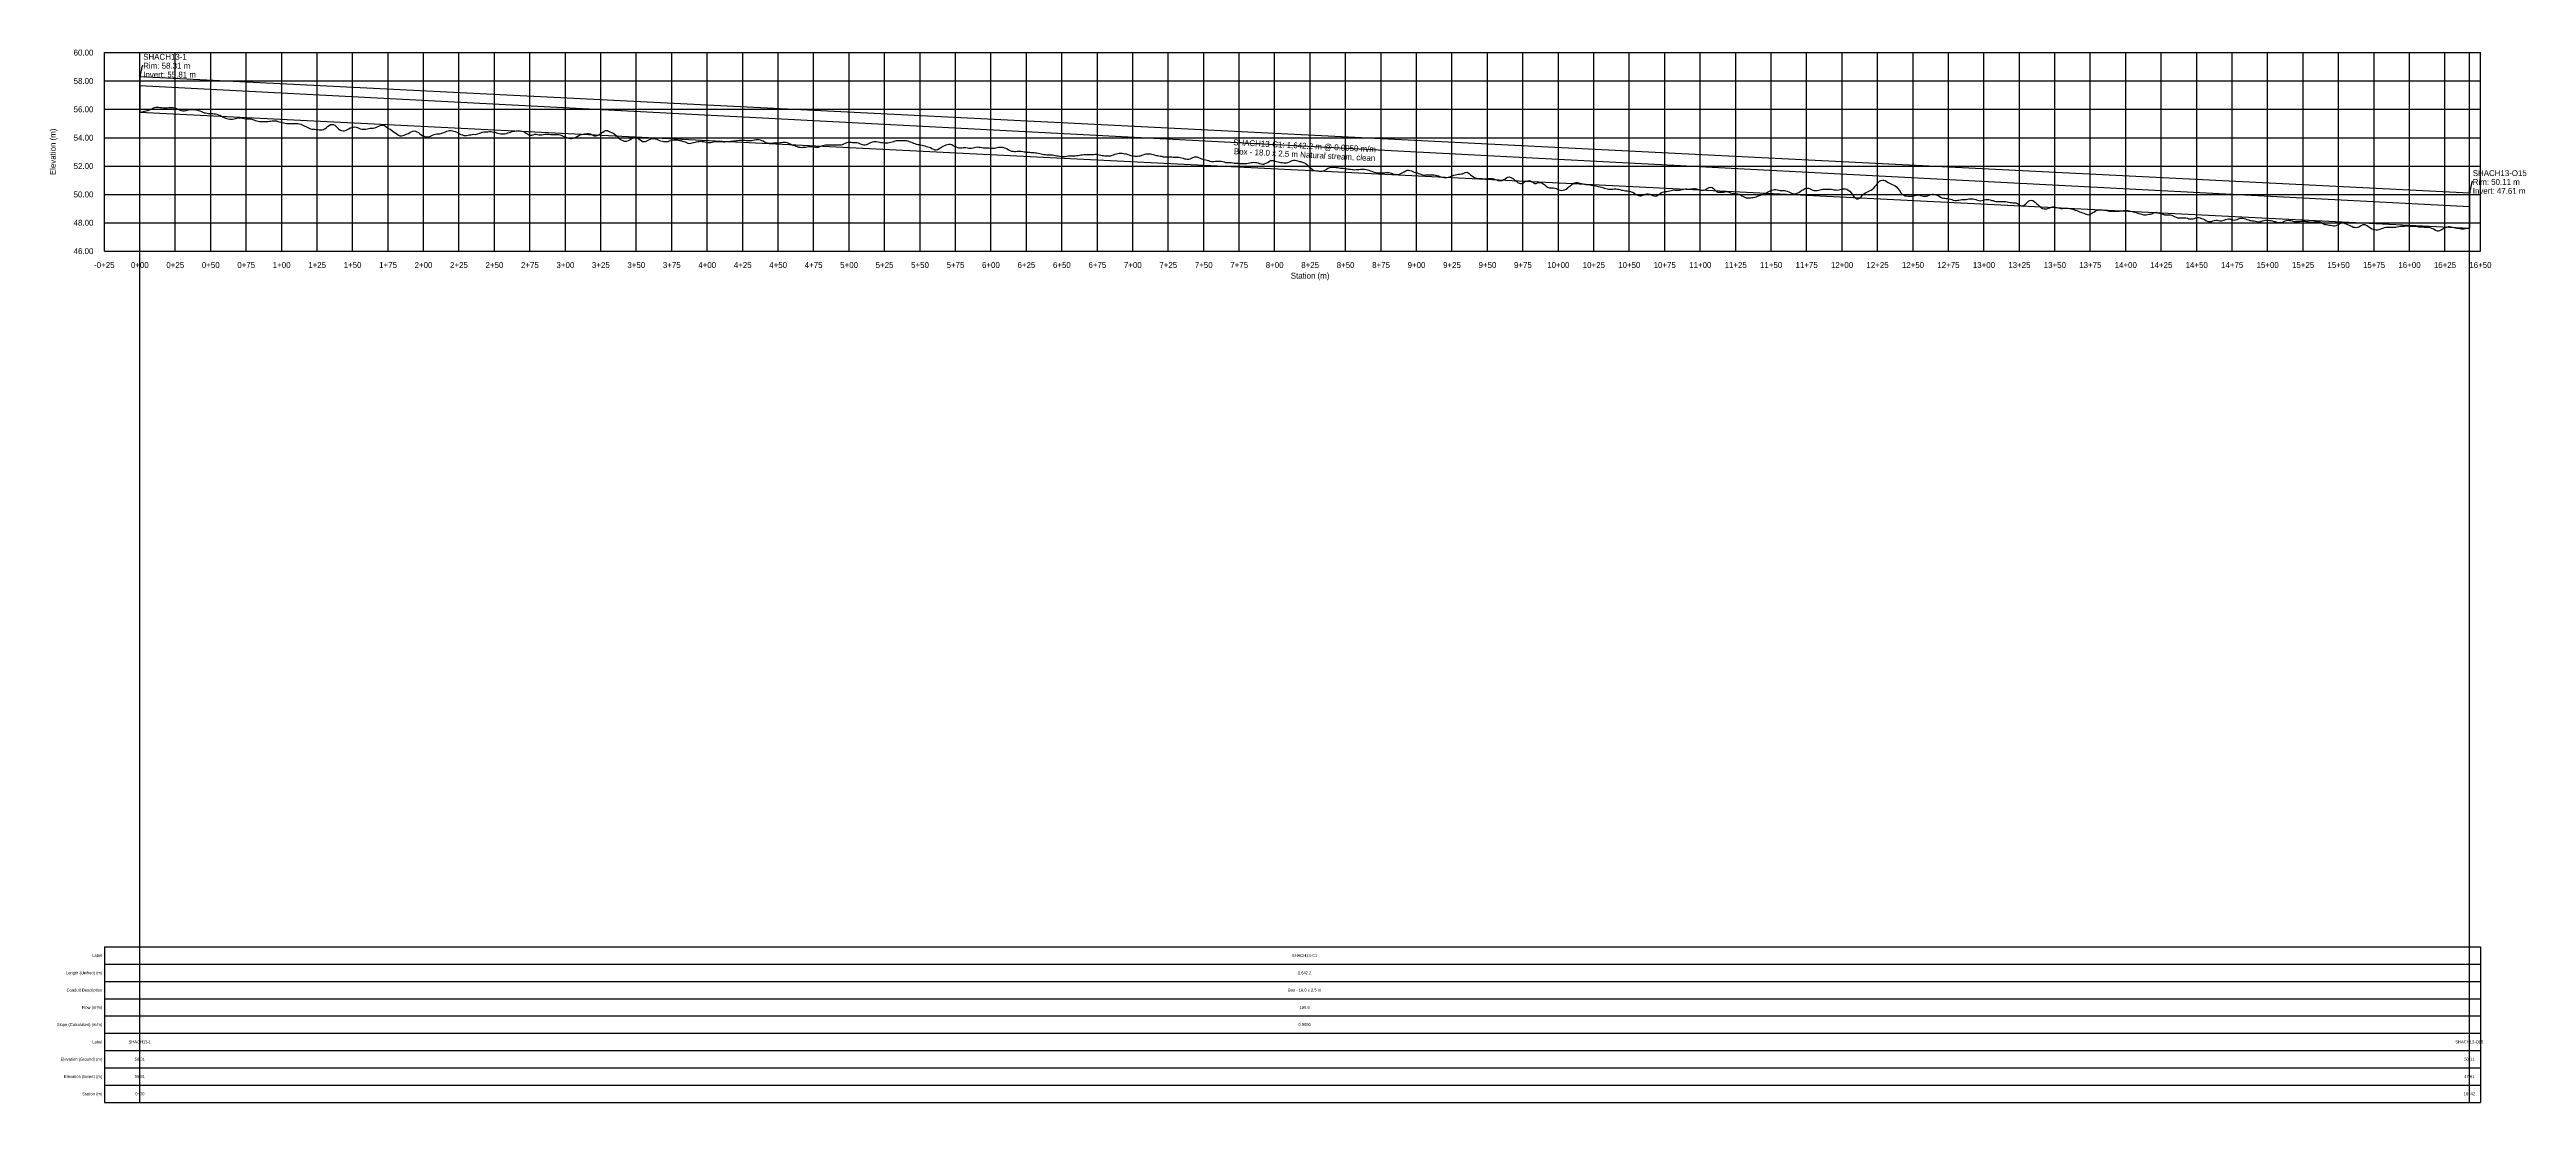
# Model space of a CAD drawing. Extents: x -64 to 1682, y -140 to 602.
import ezdxf
from ezdxf.enums import TextEntityAlignment as Align

# ---------------------------------------------------------------- set-up
doc = ezdxf.new("R2010")
doc.units = 0
for name, color, linetype in [('Annotation', 7, 'Continuous'), ('Annotation_Table', 254, 'Continuous'), ('Crown', 7, 'Continuous'), ('Grid', 254, 'Continuous'), ('Grid_Text', 7, 'Continuous'), ('Ground_Elevation', 3, 'Continuous'), ('Hydraulic_Grade', 5, 'Continuous'), ('Invert', 7, 'Continuous'), ('Structure', 7, 'Continuous')]:
    doc.layers.add(name, color=color, linetype=linetype)

msp = doc.modelspace()

# ---------------------------------------------------------------- linework, layer by layer
at = {"layer": 'Annotation', "color": 0}
for points in [[(0, 583.1), (-0.2, 584.1), (0.6, 583.9)], [(1642.2, 501.1), (1642, 502.1), (1642.7, 501.9)]]:
    msp.add_lwpolyline(points, close=True, dxfattribs=at)
for points in [[(2.4, 590.7), (1.7, 590.7), (0, 583.1)], [(1644.6, 508.8), (1643.9, 508.8), (1642.2, 501.1)]]:
    msp.add_lwpolyline(points, dxfattribs=at)
at = {"layer": 'Annotation_Table', "color": 254}
for points in [[(0, -140.2), (0, 600)], [(1642.2, -140.2), (1642.2, 600)], [(-25, -30.5), (1650, -30.5)], [(-25, -30.5), (-25, -140.2)], [(1650, -30.5), (1650, -140.2)], [(-25, -42.7), (1650, -42.7)], [(-25, -54.9), (1650, -54.9)], [(-25, -67.1), (1650, -67.1)], [(-25, -79.2), (1650, -79.2)], [(-25, -91.4), (1650, -91.4)], [(-25, -103.6), (1650, -103.6)], [(-25, -115.8), (1650, -115.8)], [(-25, -128), (1650, -128)], [(-25, -140.2), (1650, -140.2)]]:
    msp.add_lwpolyline(points, dxfattribs=at)
at = {"layer": 'Crown', "color": 0}
for points in [[(0, 583.1), (0, 583.1)], [(0, 583.1), (1642.2, 501.1)], [(1642.2, 501.1), (1642.2, 501.1)]]:
    msp.add_lwpolyline(points, dxfattribs=at)
at = {"layer": 'Grid', "color": 254}
for points in [[(-25, 600), (1650, 600)], [(-25, 460), (-25, 600)], [(0, 460), (0, 600)], [(25, 460), (25, 600)], [(50, 460), (50, 600)], [(75, 460), (75, 600)], [(100, 460), (100, 600)], [(125, 460), (125, 600)], [(150, 460), (150, 600)], [(175, 460), (175, 600)], [(200, 460), (200, 600)], [(225, 460), (225, 600)], [(250, 460), (250, 600)], [(275, 460), (275, 600)], [(300, 460), (300, 600)], [(325, 460), (325, 600)], [(350, 460), (350, 600)], [(375, 460), (375, 600)], [(400, 460), (400, 600)], [(425, 460), (425, 600)], [(450, 460), (450, 600)], [(475, 460), (475, 600)], [(500, 460), (500, 600)], [(525, 460), (525, 600)], [(550, 460), (550, 600)], [(575, 460), (575, 600)], [(600, 460), (600, 600)], [(625, 460), (625, 600)], [(650, 460), (650, 600)], [(675, 460), (675, 600)], [(700, 460), (700, 600)], [(725, 460), (725, 600)], [(750, 460), (750, 600)], [(775, 460), (775, 600)], [(800, 460), (800, 600)], [(825, 460), (825, 600)], [(850, 460), (850, 600)], [(875, 460), (875, 600)], [(900, 460), (900, 600)], [(925, 460), (925, 600)], [(950, 460), (950, 600)], [(975, 460), (975, 600)], [(1000, 460), (1000, 600)], [(1025, 460), (1025, 600)], [(1050, 460), (1050, 600)], [(1075, 460), (1075, 600)], [(1100, 460), (1100, 600)], [(1125, 460), (1125, 600)], [(1150, 460), (1150, 600)], [(1175, 460), (1175, 600)], [(1200, 460), (1200, 600)], [(1225, 460), (1225, 600)], [(1250, 460), (1250, 600)], [(1275, 460), (1275, 600)], [(1300, 460), (1300, 600)], [(1325, 460), (1325, 600)], [(1350, 460), (1350, 600)], [(1375, 460), (1375, 600)], [(1400, 460), (1400, 600)], [(1425, 460), (1425, 600)], [(1450, 460), (1450, 600)], [(1475, 460), (1475, 600)], [(1500, 460), (1500, 600)], [(1525, 460), (1525, 600)], [(1550, 460), (1550, 600)], [(1575, 460), (1575, 600)], [(1600, 460), (1600, 600)], [(1625, 460), (1625, 600)], [(1650, 460), (1650, 600)], [(-25, 580), (1650, 580)], [(-25, 560), (1650, 560)], [(-25, 540), (1650, 540)], [(-25, 520), (1650, 520)], [(-25, 500), (1650, 500)], [(-25, 480), (1650, 480)], [(-25, 460), (1650, 460)]]:
    msp.add_lwpolyline(points, dxfattribs=at)
at = {"layer": 'Ground_Elevation', "color": 3}
msp.add_lwpolyline([(0.4, 558.1), (1.4, 558.2), (2.4, 558.5), (3.4, 558.7), (4.4, 558.9), (5.4, 559.2), (6.4, 559.5), (7.4, 559.9), (8.4, 560.4), (9.4, 560.9), (10.4, 561.2), (11.4, 561.4), (12.4, 561.5), (13.4, 561.4), (14.4, 561.3), (15.4, 561.2), (16.4, 561.1), (17.4, 561.1), (18.4, 561.1), (19.4, 561.1), (20.4, 561.2), (21.4, 561.2), (22.4, 561.3), (23.4, 561.3), (24.4, 561.1), (25.4, 560.8), (26.4, 560.4), (27.4, 559.9), (28.4, 559.5), (29.4, 559.2), (30.4, 559), (31.4, 559), (32.4, 559.2), (33.4, 559.4), (34.4, 559.7), (35.4, 559.8), (36.4, 559.9), (37.4, 559.8), (38.4, 559.8), (39.4, 559.7), (40.4, 559.6), (41.4, 559.2), (42.4, 558.9), (43.4, 558.4), (44.4, 558), (45.4, 557.6), (46.4, 557.4), (47.4, 557.2), (48.4, 557), (49.4, 557), (50.4, 557), (51.4, 557), (52.4, 556.9), (53.4, 556.7), (54.4, 556.5), (55.4, 556.2), (56.4, 555.8), (57.4, 555.4), (58.4, 554.8), (59.4, 554.3), (60.4, 553.8), (61.4, 553.5), (62.4, 553.2), (63.4, 553), (64.4, 553), (65.4, 553), (66.4, 553.2), (67.4, 553.5), (68.4, 553.7), (69.4, 553.9), (70.4, 554), (71.4, 553.9), (72.4, 553.7), (73.4, 553.6), (74.4, 553.4), (75.4, 553.4), (76.4, 553.3), (77.4, 553.3), (78.4, 553.2), (79.4, 552.9), (80.4, 552.5), (81.4, 552.2), (82.4, 551.9), (83.4, 551.6), (84.4, 551.5), (85.4, 551.5), (86.4, 551.5), (87.4, 551.5), (88.4, 551.5), (89.4, 551.5), (90.4, 551.5), (91.4, 551.6), (92.4, 551.7), (93.4, 551.8), (94.4, 551.8), (95.4, 551.8), (96.4, 551.8), (97.4, 551.5), (98.4, 551.2), (99.4, 550.9), (100.4, 550.6), (101.4, 550.4), (102.4, 550.2), (103.4, 550.1), (104.4, 550), (105.4, 550), (106.4, 550), (107.4, 550.1), (108.4, 550.1), (109.4, 550.1), (110.4, 550), (111.4, 549.9), (112.4, 549.8), (113.4, 549.5), (114.4, 549.1), (115.4, 548.6), (116.4, 548.2), (117.4, 547.7), (118.4, 547.2), (119.4, 546.6), (120.4, 546.2), (121.4, 546.1), (122.4, 545.9), (123.4, 545.9), (124.4, 545.8), (125.4, 545.7), (126.4, 545.5), (127.4, 545.5), (128.4, 545.5), (129.4, 545.7), (130.4, 546.3), (131.4, 547), (132.4, 547.9), (133.4, 548.7), (134.4, 549.2), (135.4, 549.4), (136.4, 549.3), (137.4, 548.8), (138.4, 547.9), (139.4, 547), (140.4, 546.1), (141.4, 545.4), (142.4, 545), (143.4, 544.9), (144.4, 544.9), (145.4, 545.3), (146.4, 545.8), (147.4, 546.3), (148.4, 546.9), (149.4, 547.2), (150.4, 547.5), (151.4, 547.6), (152.4, 547.4), (153.4, 547.1), (154.4, 546.7), (155.4, 546.3), (156.4, 546.1), (157.4, 546), (158.4, 546), (159.4, 546), (160.4, 546.2), (161.4, 546.4), (162.4, 546.6), (163.4, 546.7), (164.4, 546.7), (165.4, 546.9), (166.4, 547.2), (167.4, 547.6), (168.4, 548.1), (169.4, 548.5), (170.4, 548.8), (171.4, 548.9), (172.4, 548.5), (173.4, 547.9), (174.4, 547.2), (175.4, 546.5), (176.4, 545.9), (177.4, 545.3), (178.4, 544.6), (179.4, 543.8), (180.4, 543.1), (181.4, 542.4), (182.4, 541.8), (183.4, 541.4), (184.4, 541.4), (185.4, 541.5), (186.4, 541.8), (187.4, 542.2), (188.4, 542.6), (189.4, 543), (190.4, 543.6), (191.4, 544.2), (192.4, 544.6), (193.4, 544.8), (194.4, 544.6), (195.4, 544.2), (196.4, 543.6), (197.4, 542.8), (198.4, 542), (199.4, 541.4), (200.4, 541), (201.4, 540.7), (202.4, 540.5), (203.4, 540.6), (204.4, 540.9), (205.4, 541.4), (206.4, 541.8), (207.4, 542.2), (208.4, 542.4), (209.4, 542.6), (210.4, 542.6), (211.4, 542.7), (212.4, 542.9), (213.4, 543.3), (214.4, 543.7), (215.4, 544.2), (216.4, 544.6), (217.4, 544.9), (218.4, 545.1), (219.4, 545.1), (220.4, 544.9), (221.4, 544.7), (222.4, 544.3), (223.4, 543.8), (224.4, 543.4), (225.4, 542.8), (226.4, 542.3), (227.4, 541.9), (228.4, 541.6), (229.4, 541.5), (230.4, 541.6), (231.4, 541.7), (232.4, 541.9), (233.4, 542.1), (234.4, 542.2), (235.4, 542.4), (236.4, 542.3), (237.4, 542.4), (238.4, 542.7), (239.4, 543.1), (240.4, 543.5), (241.4, 543.9), (242.4, 544.1), (243.4, 544.1), (244.4, 544.1), (245.4, 544.1), (246.4, 544.3), (247.4, 544.3), (248.4, 544.2), (249.4, 544), (250.4, 543.8), (251.4, 543.4), (252.4, 543.2), (253.4, 543), (254.4, 542.8), (255.4, 542.7), (256.4, 542.6), (257.4, 542.7), (258.4, 543), (259.4, 543.3), (260.4, 543.7), (261.4, 544), (262.4, 544.4), (263.4, 544.7), (264.4, 544.7), (265.4, 544.8), (266.4, 544.9), (267.4, 544.9), (268.4, 544.8), (269.4, 544.7), (270.4, 544.3), (271.4, 543.8), (272.4, 543.2), (273.4, 542.6), (274.4, 542.1), (275.4, 541.8), (276.4, 541.8), (277.4, 542.1), (278.4, 542.4), (279.4, 542.4), (280.4, 542.2), (281.4, 542), (282.4, 542), (283.4, 542), (284.4, 542.2), (285.4, 542.4), (286.4, 542.5), (287.4, 542.5), (288.4, 542.4), (289.4, 542.3), (290.4, 542.3), (291.4, 542.2), (292.4, 542.2), (293.4, 542.2), (294.4, 542.3), (295.4, 542.3), (296.4, 542.1), (297.4, 541.6), (298.4, 541.1), (299.4, 540.7), (300.4, 540.3), (301.4, 539.9), (302.4, 539.6), (303.4, 539.5), (304.4, 539.5), (305.4, 539.7), (306.4, 540), (307.4, 540.4), (308.4, 540.9), (309.4, 541.5), (310.4, 542), (311.4, 542.3), (312.4, 542.5), (313.4, 542.6), (314.4, 542.8), (315.4, 543), (316.4, 542.9), (317.4, 542.6), (318.4, 542.2), (319.4, 541.7), (320.4, 541.4), (321.4, 541.3), (322.4, 541.5), (323.4, 541.9), (324.4, 542.5), (325.4, 543.3), (326.4, 544), (327.4, 544.6), (328.4, 545.1), (329.4, 545.1), (330.4, 544.6), (331.4, 544.1), (332.4, 543.7), (333.4, 543.3), (334.4, 542.7), (335.4, 541.9), (336.4, 541), (337.4, 539.9), (338.4, 539), (339.4, 538.4), (340.4, 537.9), (341.4, 537.6), (342.4, 537.5), (343.4, 537.6), (344.4, 538), (345.4, 538.5), (346.4, 539.3), (347.4, 539.9), (348.4, 540.3), (349.4, 540.3), (350.4, 540.1), (351.4, 539.5), (352.4, 538.6), (353.4, 537.9), (354.4, 537.4), (355.4, 537.2), (356.4, 537.3), (357.4, 537.7), (358.4, 538.2), (359.4, 538.8), (360.4, 539.2), (361.4, 539.4), (362.4, 539.4), (363.4, 539.2), (364.4, 538.9), (365.4, 538.5), (366.4, 538.1), (367.4, 537.8), (368.4, 537.5), (369.4, 537.3), (370.4, 537.2), (371.4, 537.3), (372.4, 537.4), (373.4, 537.7), (374.4, 537.9), (375.4, 538.2), (376.4, 538.4), (377.4, 538.5), (378.4, 538.4), (379.4, 538.3), (380.4, 538.1), (381.4, 537.9), (382.4, 537.6), (383.4, 537.4), (384.4, 537), (385.4, 536.5), (386.4, 536.2), (387.4, 536), (388.4, 536.1), (389.4, 536.3), (390.4, 536.5), (391.4, 536.8), (392.4, 537.1), (393.4, 537.3), (394.4, 537.4), (395.4, 537.5), (396.4, 537.4), (397.4, 537.2), (398.4, 537), (399.4, 536.8), (400.4, 536.7), (401.4, 536.7), (402.4, 536.7), (403.4, 536.9), (404.4, 537.1), (405.4, 537.2), (406.4, 537.3), (407.4, 537.4), (408.4, 537.3), (409.4, 537.2), (410.4, 537.2), (411.4, 537.1), (412.4, 537.1), (413.4, 537.2), (414.4, 537.3), (415.4, 537.4), (416.4, 537.6), (417.4, 537.6), (418.4, 537.7), (419.4, 537.8), (420.4, 537.9), (421.4, 538.1), (422.4, 538.2), (423.4, 538.3), (424.4, 538.3), (425.4, 538.3), (426.4, 538.2), (427.4, 538.1), (428.4, 538), (429.4, 537.9), (430.4, 538), (431.4, 538.1), (432.4, 538.3), (433.4, 538.5), (434.4, 538.7), (435.4, 538.7), (436.4, 538.6), (437.4, 538.4), (438.4, 538.1), (439.4, 537.7), (440.4, 537.1), (441.4, 536.6), (442.4, 536.3), (443.4, 536.1), (444.4, 536.1), (445.4, 536.2), (446.4, 536.4), (447.4, 536.4), (448.4, 536.4), (449.4, 536.4), (450.4, 536.4), (451.4, 536.6), (452.4, 536.7), (453.4, 536.8), (454.4, 536.8), (455.4, 536.8), (456.4, 536.5), (457.4, 536.1), (458.4, 535.6), (459.4, 535.2), (460.4, 534.8), (461.4, 534.4), (462.4, 534), (463.4, 533.7), (464.4, 533.4), (465.4, 533.2), (466.4, 533.1), (467.4, 533.2), (468.4, 533.3), (469.4, 533.4), (470.4, 533.6), (471.4, 533.7), (472.4, 533.8), (473.4, 533.7), (474.4, 533.6), (475.4, 533.5), (476.4, 533.3), (477.4, 533.3), (478.4, 533.4), (479.4, 533.7), (480.4, 534), (481.4, 534.4), (482.4, 534.8), (483.4, 535), (484.4, 535), (485.4, 535), (486.4, 534.9), (487.4, 534.9), (488.4, 535), (489.4, 535), (490.4, 535), (491.4, 535), (492.4, 534.9), (493.4, 534.9), (494.4, 535), (495.4, 535.3), (496.4, 535.7), (497.4, 536.1), (498.4, 536.5), (499.4, 536.8), (500.4, 536.9), (501.4, 536.8), (502.4, 536.6), (503.4, 536.6), (504.4, 536.6), (505.4, 536.5), (506.4, 536.3), (507.4, 535.9), (508.4, 535.5), (509.4, 535.2), (510.4, 535), (511.4, 535), (512.4, 535.2), (513.4, 535.6), (514.4, 536.1), (515.4, 536.7), (516.4, 537.1), (517.4, 537.3), (518.4, 537.4), (519.4, 537.3), (520.4, 537.1), (521.4, 536.9), (522.4, 536.7), (523.4, 536.5), (524.4, 536.4), (525.4, 536.3), (526.4, 536.3), (527.4, 536.4), (528.4, 536.5), (529.4, 536.8), (530.4, 537.1), (531.4, 537.4), (532.4, 537.7), (533.4, 537.9), (534.4, 538.1), (535.4, 538.1), (536.4, 538.1), (537.4, 538), (538.4, 538), (539.4, 537.9), (540.4, 537.9), (541.4, 537.8), (542.4, 537.4), (543.4, 537), (544.4, 536.5), (545.4, 536.1), (546.4, 535.8), (547.4, 535.5), (548.4, 535.3), (549.4, 535.1), (550.4, 535), (551.4, 534.8), (552.4, 534.5), (553.4, 534.2), (554.4, 533.8), (555.4, 533.5), (556.4, 533.3), (557.4, 533), (558.4, 532.4), (559.4, 531.9), (560.4, 531.5), (561.4, 531.4), (562.4, 531.7), (563.4, 532.3), (564.4, 532.9), (565.4, 533.5), (566.4, 534), (567.4, 534.5), (568.4, 535), (569.4, 535.3), (570.4, 535.5), (571.4, 535.4), (572.4, 535.1), (573.4, 534.5), (574.4, 534), (575.4, 533.5), (576.4, 533.1), (577.4, 532.8), (578.4, 532.8), (579.4, 532.9), (580.4, 533), (581.4, 533.1), (582.4, 533), (583.4, 532.8), (584.4, 532.6), (585.4, 532.5), (586.4, 532.6), (587.4, 532.8), (588.4, 533), (589.4, 533.3), (590.4, 533.5), (591.4, 533.4), (592.4, 533.3), (593.4, 533.1), (594.4, 532.9), (595.4, 532.9), (596.4, 532.8), (597.4, 532.8), (598.4, 532.8), (599.4, 532.7), (600.4, 532.7), (601.4, 532.7), (602.4, 532.7), (603.4, 532.8), (604.4, 533), (605.4, 533.2), (606.4, 533.4), (607.4, 533.4), (608.4, 533.2), (609.4, 532.9), (610.4, 532.6), (611.4, 532.1), (612.4, 531.5), (613.4, 531), (614.4, 530.6), (615.4, 530.4), (616.4, 530.3), (617.4, 530.3), (618.4, 530.4), (619.4, 530.4), (620.4, 530.4), (621.4, 530.4), (622.4, 530.3), (623.4, 530.1), (624.4, 530), (625.4, 529.9), (626.4, 529.7), (627.4, 529.7), (628.4, 529.6), (629.4, 529.5), (630.4, 529.5), (631.4, 529.4), (632.4, 529.3), (633.4, 529.1), (634.4, 528.9), (635.4, 528.6), (636.4, 528.4), (637.4, 528.2), (638.4, 528.1), (639.4, 528), (640.4, 527.9), (641.4, 527.9), (642.4, 527.9), (643.4, 527.8), (644.4, 527.7), (645.4, 527.5), (646.4, 527.3), (647.4, 527.1), (648.4, 526.9), (649.4, 526.8), (650.4, 526.7), (651.4, 526.7), (652.4, 526.8), (653.4, 527), (654.4, 527.1), (655.4, 527.2), (656.4, 527.3), (657.4, 527.3), (658.4, 527.3), (659.4, 527.3), (660.4, 527.4), (661.4, 527.5), (662.4, 527.7), (663.4, 527.9), (664.4, 528), (665.4, 528.2), (666.4, 528.2), (667.4, 528.2), (668.4, 528.1), (669.4, 528.1), (670.4, 528.1), (671.4, 528.2), (672.4, 528.2), (673.4, 528.3), (674.4, 528.3), (675.4, 528.1), (676.4, 527.9), (677.4, 527.7), (678.4, 527.5), (679.4, 527.4), (680.4, 527.3), (681.4, 527.2), (682.4, 527.1), (683.4, 527.2), (684.4, 527.3), (685.4, 527.6), (686.4, 527.9), (687.4, 528.3), (688.4, 528.6), (689.4, 528.9), (690.4, 529.1), (691.4, 529.1), (692.4, 529), (693.4, 528.8), (694.4, 528.6), (695.4, 528.5), (696.4, 528.2), (697.4, 527.8), (698.4, 527.5), (699.4, 527.2), (700.4, 527.1), (701.4, 527), (702.4, 527), (703.4, 527), (704.4, 527.1), (705.4, 527.3), (706.4, 527.6), (707.4, 528), (708.4, 528.3), (709.4, 528.6), (710.4, 528.7), (711.4, 528.7), (712.4, 528.6), (713.4, 528.4), (714.4, 528.1), (715.4, 527.8), (716.4, 527.5), (717.4, 527.4), (718.4, 527.2), (719.4, 527), (720.4, 526.9), (721.4, 526.6), (722.4, 526.5), (723.4, 526.4), (724.4, 526.4), (725.4, 526.4), (726.4, 526.4), (727.4, 526.4), (728.4, 526.3), (729.4, 526.3), (730.4, 526.3), (731.4, 526.3), (732.4, 526.2), (733.4, 526), (734.4, 525.8), (735.4, 525.5), (736.4, 525.2), (737.4, 525), (738.4, 524.8), (739.4, 524.8), (740.4, 525), (741.4, 525.5), (742.4, 526), (743.4, 526.4), (744.4, 526.6), (745.4, 526.4), (746.4, 526), (747.4, 525.5), (748.4, 525.1), (749.4, 524.8), (750.4, 524.6), (751.4, 524.4), (752.4, 524.1), (753.4, 523.8), (754.4, 523.5), (755.4, 523.3), (756.4, 523.2), (757.4, 523.3), (758.4, 523.4), (759.4, 523.5), (760.4, 523.5), (761.4, 523.5), (762.4, 523.4), (763.4, 523.2), (764.4, 522.9), (765.4, 522.6), (766.4, 522.6), (767.4, 522.5), (768.4, 522.5), (769.4, 522.4), (770.4, 522.3), (771.4, 522.1), (772.4, 522.1), (773.4, 522.1), (774.4, 522), (775.4, 521.9), (776.4, 521.7), (777.4, 521.7), (778.4, 521.7), (779.4, 521.7), (780.4, 521.8), (781.4, 522), (782.4, 522.2), (783.4, 522.5), (784.4, 522.6), (785.4, 522.7), (786.4, 522.6), (787.4, 522.4), (788.4, 522.2), (789.4, 521.8), (790.4, 521.5), (791.4, 521.3), (792.4, 521.4), (793.4, 521.7), (794.4, 522.2), (795.4, 522.8), (796.4, 523.4), (797.4, 523.9), (798.4, 524), (799.4, 523.8), (800.4, 523.4), (801.4, 523.2), (802.4, 523), (803.4, 522.8), (804.4, 522.6), (805.4, 522.4), (806.4, 522.3), (807.4, 522.2), (808.4, 522.2), (809.4, 522.5), (810.4, 522.9), (811.4, 523.4), (812.4, 523.9), (813.4, 524.2), (814.4, 524.1), (815.4, 523.9), (816.4, 523.6), (817.4, 523.3), (818.4, 523.1), (819.4, 522.8), (820.4, 522.5), (821.4, 522), (822.4, 521.3), (823.4, 520.3), (824.4, 519.4), (825.4, 518.5), (826.4, 517.7), (827.4, 517.2), (828.4, 516.9), (829.4, 516.7), (830.4, 516.6), (831.4, 516.5), (832.4, 516.4), (833.4, 516.4), (834.4, 516.6), (835.4, 517), (836.4, 517.6), (837.4, 518.4), (838.4, 518.8), (839.4, 519.1), (840.4, 519.2), (841.4, 519.2), (842.4, 519.1), (843.4, 519), (844.4, 518.9), (845.4, 518.8), (846.4, 518.6), (847.4, 518.5), (848.4, 518.4), (849.4, 518.2), (850.4, 518.1), (851.4, 518), (852.4, 517.8), (853.4, 517.7), (854.4, 517.6), (855.4, 517.5), (856.4, 517.4), (857.4, 517.5), (858.4, 517.5), (859.4, 517.6), (860.4, 517.8), (861.4, 517.8), (862.4, 517.9), (863.4, 517.8), (864.4, 517.6), (865.4, 517.4), (866.4, 517), (867.4, 516.7), (868.4, 516.3), (869.4, 516), (870.4, 515.7), (871.4, 515.4), (872.4, 515.2), (873.4, 515.1), (874.4, 515.1), (875.4, 515.1), (876.4, 515.2), (877.4, 515.3), (878.4, 515.4), (879.4, 515.4), (880.4, 515.4), (881.4, 515.3), (882.4, 514.9), (883.4, 514.5), (884.4, 514.2), (885.4, 514.1), (886.4, 514), (887.4, 514.1), (888.4, 514.4), (889.4, 514.9), (890.4, 515.4), (891.4, 516), (892.4, 516.6), (893.4, 517), (894.4, 517.1), (895.4, 516.9), (896.4, 516.6), (897.4, 516.2), (898.4, 515.8), (899.4, 515.5), (900.4, 515.2), (901.4, 514.8), (902.4, 514.4), (903.4, 514), (904.4, 513.7), (905.4, 513.6), (906.4, 513.7), (907.4, 513.8), (908.4, 513.9), (909.4, 513.9), (910.4, 513.8), (911.4, 513.7), (912.4, 513.7), (913.4, 513.6), (914.4, 513.4), (915.4, 513.1), (916.4, 512.7), (917.4, 512.3), (918.4, 512.1), (919.4, 511.9), (920.4, 511.8), (921.4, 511.9), (922.4, 512.2), (923.4, 512.5), (924.4, 512.9), (925.4, 513.2), (926.4, 513.5), (927.4, 513.8), (928.4, 514), (929.4, 514.2), (930.4, 514.3), (931.4, 514.4), (932.4, 514.6), (933.4, 515), (934.4, 515.4), (935.4, 515.6), (936.4, 515.2), (937.4, 514.5), (938.4, 513.6), (939.4, 512.9), (940.4, 512.2), (941.4, 511.7), (942.4, 511.4), (943.4, 511.2), (944.4, 511.2), (945.4, 511.3), (946.4, 511.3), (947.4, 511.1), (948.4, 511), (949.4, 511), (950.4, 511.2), (951.4, 511.3), (952.4, 511.3), (953.4, 511.2), (954.4, 510.9), (955.4, 510.6), (956.4, 510.3), (957.4, 509.9), (958.4, 509.7), (959.4, 509.7), (960.4, 509.9), (961.4, 510.4), (962.4, 511), (963.4, 511.7), (964.4, 512.2), (965.4, 512.3), (966.4, 512), (967.4, 511.5), (968.4, 510.9), (969.4, 510.1), (970.4, 509.3), (971.4, 508.4), (972.4, 507.9), (973.4, 507.7), (974.4, 507.8), (975.4, 508.3), (976.4, 508.8), (977.4, 509.3), (978.4, 509.6), (979.4, 509.7), (980.4, 509.5), (981.4, 508.9), (982.4, 508.3), (983.4, 507.8), (984.4, 507.8), (985.4, 508.1), (986.4, 508.3), (987.4, 508.3), (988.4, 508.1), (989.4, 507.5), (990.4, 506.7), (991.4, 505.9), (992.4, 505.1), (993.4, 504.7), (994.4, 504.6), (995.4, 504.7), (996.4, 504.6), (997.4, 504.4), (998.4, 504.1), (999.4, 503.7), (1000.4, 503.3), (1001.4, 502.9), (1002.4, 502.7), (1003.4, 502.9), (1004.4, 503.3), (1005.4, 503.8), (1006.4, 504.5), (1007.4, 505.3), (1008.4, 506.1), (1009.4, 506.9), (1010.4, 507.7), (1011.4, 508.2), (1012.4, 508.4), (1013.4, 508.4), (1014.4, 508.2), (1015.4, 508), (1016.4, 507.7), (1017.4, 507.4), (1018.4, 507.2), (1019.4, 507), (1020.4, 507), (1021.4, 506.9), (1022.4, 506.8), (1023.4, 506.6), (1024.4, 506.4), (1025.4, 506.3), (1026.4, 506.1), (1027.4, 505.9), (1028.4, 505.6), (1029.4, 505.4), (1030.4, 505.1), (1031.4, 504.8), (1032.4, 504.5), (1033.4, 504.2), (1034.4, 503.9), (1035.4, 503.8), (1036.4, 503.8), (1037.4, 503.8), (1038.4, 503.8), (1039.4, 503.9), (1040.4, 503.9), (1041.4, 503.8), (1042.4, 503.6), (1043.4, 503.4), (1044.4, 503.1), (1045.4, 502.9), (1046.4, 502.8), (1047.4, 502.6), (1048.4, 502.5), (1049.4, 502.4), (1050.4, 502.2), (1051.4, 501.9), (1052.4, 501.5), (1053.4, 500.8), (1054.4, 500.2), (1055.4, 499.6), (1056.4, 499.3), (1057.4, 499.1), (1058.4, 499.1), (1059.4, 499.4), (1060.4, 499.8), (1061.4, 500.1), (1062.4, 500.4), (1063.4, 500.4), (1064.4, 500.2), (1065.4, 499.8), (1066.4, 499.3), (1067.4, 498.9), (1068.4, 498.8), (1069.4, 499.1), (1070.4, 499.6), (1071.4, 500.4), (1072.4, 501.1), (1073.4, 501.6), (1074.4, 501.8), (1075.4, 502), (1076.4, 502.1), (1077.4, 502.2), (1078.4, 502.5), (1079.4, 502.8), (1080.4, 503.1), (1081.4, 503.2), (1082.4, 503.1), (1083.4, 503), (1084.4, 502.9), (1085.4, 503), (1086.4, 503.2), (1087.4, 503.5), (1088.4, 503.8), (1089.4, 503.9), (1090.4, 503.9), (1091.4, 503.8), (1092.4, 503.8), (1093.4, 503.9), (1094.4, 504), (1095.4, 504.1), (1096.4, 504.1), (1097.4, 504), (1098.4, 503.8), (1099.4, 503.5), (1100.4, 503.1), (1101.4, 502.9), (1102.4, 502.9), (1103.4, 503.3), (1104.4, 503.9), (1105.4, 504.5), (1106.4, 504.9), (1107.4, 505), (1108.4, 504.8), (1109.4, 504.1), (1110.4, 503.2), (1111.4, 502.4), (1112.4, 501.7), (1113.4, 501.5), (1114.4, 501.5), (1115.4, 501.6), (1116.4, 501.7), (1117.4, 501.9), (1118.4, 502), (1119.4, 501.9), (1120.4, 501.6), (1121.4, 501.1), (1122.4, 500.8), (1123.4, 500.6), (1124.4, 500.6), (1125.4, 500.6), (1126.4, 500.4), (1127.4, 500.1), (1128.4, 499.7), (1129.4, 499.1), (1130.4, 498.5), (1131.4, 498), (1132.4, 497.6), (1133.4, 497.5), (1134.4, 497.5), (1135.4, 497.7), (1136.4, 497.8), (1137.4, 497.9), (1138.4, 498.1), (1139.4, 498.4), (1140.4, 498.7), (1141.4, 499.1), (1142.4, 499.5), (1143.4, 499.9), (1144.4, 500.2), (1145.4, 500.5), (1146.4, 500.9), (1147.4, 501.5), (1148.4, 502), (1149.4, 502.5), (1150.4, 502.9), (1151.4, 503.3), (1152.4, 503.5), (1153.4, 503.4), (1154.4, 503.2), (1155.4, 503), (1156.4, 502.8), (1157.4, 502.7), (1158.4, 502.8), (1159.4, 502.7), (1160.4, 502.6), (1161.4, 502.3), (1162.4, 501.8), (1163.4, 501.4), (1164.4, 500.9), (1165.4, 500.6), (1166.4, 500.4), (1167.4, 500.5), (1168.4, 500.9), (1169.4, 501.4), (1170.4, 502), (1171.4, 502.7), (1172.4, 503.3), (1173.4, 503.9), (1174.4, 504.3), (1175.4, 504.5), (1176.4, 504.3), (1177.4, 503.9), (1178.4, 503.5), (1179.4, 503.1), (1180.4, 502.8), (1181.4, 502.7), (1182.4, 502.8), (1183.4, 502.9), (1184.4, 503.2), (1185.4, 503.4), (1186.4, 503.6), (1187.4, 503.8), (1188.4, 503.8), (1189.4, 503.8), (1190.4, 503.7), (1191.4, 503.7), (1192.4, 503.6), (1193.4, 503.5), (1194.4, 503.3), (1195.4, 503.2), (1196.4, 503.1), (1197.4, 503.2), (1198.4, 503.4), (1199.4, 503.7), (1200.4, 503.9), (1201.4, 504), (1202.4, 503.9), (1203.4, 503.7), (1204.4, 503.1), (1205.4, 502.3), (1206.4, 501), (1207.4, 499.6), (1208.4, 498.4), (1209.4, 497.5), (1210.4, 497), (1211.4, 496.9), (1212.4, 497.4), (1213.4, 498.3), (1214.4, 499.4), (1215.4, 500.5), (1216.4, 501.2), (1217.4, 501.7), (1218.4, 502), (1219.4, 502.5), (1220.4, 503), (1221.4, 503.6), (1222.4, 504.5), (1223.4, 505.7), (1224.4, 507.1), (1225.4, 508.3), (1226.4, 509.3), (1227.4, 509.8), (1228.4, 510.1), (1229.4, 510.1), (1230.4, 509.7), (1231.4, 509.1), (1232.4, 508.4), (1233.4, 507.9), (1234.4, 507.4), (1235.4, 507), (1236.4, 506.6), (1237.4, 506.1), (1238.4, 505.3), (1239.4, 504.1), (1240.4, 502.7), (1241.4, 501.2), (1242.4, 500.2), (1243.4, 499.6), (1244.4, 499.1), (1245.4, 498.9), (1246.4, 498.8), (1247.4, 498.7), (1248.4, 498.7), (1249.4, 498.8), (1250.4, 498.9), (1251.4, 499.2), (1252.4, 499.5), (1253.4, 499.7), (1254.4, 499.6), (1255.4, 499.3), (1256.4, 499), (1257.4, 498.8), (1258.4, 498.7), (1259.4, 498.8), (1260.4, 499.1), (1261.4, 499.5), (1262.4, 499.9), (1263.4, 500.2), (1264.4, 500.2), (1265.4, 500), (1266.4, 499.6), (1267.4, 499.2), (1268.4, 498.7), (1269.4, 498.1), (1270.4, 497.6), (1271.4, 497.3), (1272.4, 497.3), (1273.4, 497.2), (1274.4, 497.2), (1275.4, 496.9), (1276.4, 496.6), (1277.4, 496.3), (1278.4, 495.9), (1279.4, 495.8), (1280.4, 495.7), (1281.4, 495.9), (1282.4, 496), (1283.4, 496.2), (1284.4, 496.3), (1285.4, 496.3), (1286.4, 496.3), (1287.4, 496.4), (1288.4, 496.6), (1289.4, 496.8), (1290.4, 497), (1291.4, 497), (1292.4, 496.9), (1293.4, 496.6), (1294.4, 496.3), (1295.4, 495.9), (1296.4, 495.6), (1297.4, 495.5), (1298.4, 495.6), (1299.4, 495.9), (1300.4, 496.2), (1301.4, 496.4), (1302.4, 496.4), (1303.4, 496.3), (1304.4, 496.1), (1305.4, 495.8), (1306.4, 495.6), (1307.4, 495.3), (1308.4, 495.1), (1309.4, 495), (1310.4, 495), (1311.4, 494.9), (1312.4, 494.9), (1313.4, 495), (1314.4, 495), (1315.4, 494.9), (1316.4, 494.7), (1317.4, 494.5), (1318.4, 494.3), (1319.4, 494.2), (1320.4, 494.1), (1321.4, 494.1), (1322.4, 494), (1323.4, 493.7), (1324.4, 493.1), (1325.4, 492.5), (1326.4, 492), (1327.4, 492), (1328.4, 492.4), (1329.4, 493.2), (1330.4, 494.2), (1331.4, 495.2), (1332.4, 495.8), (1333.4, 495.9), (1334.4, 495.7), (1335.4, 495), (1336.4, 494.3), (1337.4, 493.4), (1338.4, 492.4), (1339.4, 491.4), (1340.4, 490.6), (1341.4, 490.1), (1342.4, 489.9), (1343.4, 489.8), (1344.4, 489.9), (1345.4, 490.2), (1346.4, 490.6), (1347.4, 491), (1348.4, 491.2), (1349.4, 491.2), (1350.4, 491), (1351.4, 490.7), (1352.4, 490.5), (1353.4, 490.2), (1354.4, 490.1), (1355.4, 490.1), (1356.4, 490.2), (1357.4, 490.2), (1358.4, 490.2), (1359.4, 490.2), (1360.4, 490.1), (1361.4, 489.9), (1362.4, 489.6), (1363.4, 489.3), (1364.4, 489), (1365.4, 488.6), (1366.4, 488.2), (1367.4, 487.8), (1368.4, 487.4), (1369.4, 487.1), (1370.4, 486.8), (1371.4, 486.4), (1372.4, 486), (1373.4, 485.7), (1374.4, 485.8), (1375.4, 486.2), (1376.4, 486.9), (1377.4, 487.6), (1378.4, 488.2), (1379.4, 488.7), (1380.4, 489), (1381.4, 489.2), (1382.4, 489.2), (1383.4, 489.2), (1384.4, 489), (1385.4, 488.8), (1386.4, 488.6), (1387.4, 488.4), (1388.4, 488.2), (1389.4, 488.2), (1390.4, 488.3), (1391.4, 488.3), (1392.4, 488.3), (1393.4, 488.3), (1394.4, 488.3), (1395.4, 488.3), (1396.4, 488.4), (1397.4, 488.4), (1398.4, 488.6), (1399.4, 488.6), (1400.4, 488.6), (1401.4, 488.6), (1402.4, 488.5), (1403.4, 488.3), (1404.4, 488), (1405.4, 487.8), (1406.4, 487.5), (1407.4, 487.2), (1408.4, 486.8), (1409.4, 486.5), (1410.4, 486.3), (1411.4, 486), (1412.4, 485.7), (1413.4, 485.5), (1414.4, 485.6), (1415.4, 485.8), (1416.4, 486), (1417.4, 486.1), (1418.4, 486.4), (1419.4, 486.9), (1420.4, 487.3), (1421.4, 487.4), (1422.4, 487.1), (1423.4, 486.8), (1424.4, 486.6), (1425.4, 486.3), (1426.4, 486), (1427.4, 485.6), (1428.4, 485.6), (1429.4, 485.7), (1430.4, 485.7), (1431.4, 485.6), (1432.4, 485.3), (1433.4, 484.9), (1434.4, 484.4), (1435.4, 483.9), (1436.4, 483.6), (1437.4, 483.4), (1438.4, 483.4), (1439.4, 483.4), (1440.4, 483.5), (1441.4, 483.6), (1442.4, 483.5), (1443.4, 483.2), (1444.4, 482.9), (1445.4, 482.7), (1446.4, 482.7), (1447.4, 482.8), (1448.4, 483.1), (1449.4, 483.4), (1450.4, 483.7), (1451.4, 483.7), (1452.4, 483.4), (1453.4, 483.1), (1454.4, 482.7), (1455.4, 482.2), (1456.4, 481.6), (1457.4, 481.2), (1458.4, 480.9), (1459.4, 480.8), (1460.4, 481), (1461.4, 481.3), (1462.4, 481.6), (1463.4, 481.9), (1464.4, 481.8), (1465.4, 481.6), (1466.4, 481.4), (1467.4, 481.4), (1468.4, 481.6), (1469.4, 481.9), (1470.4, 482.4), (1471.4, 482.6), (1472.4, 482.8), (1473.4, 482.7), (1474.4, 482.4), (1475.4, 482), (1476.4, 481.8), (1477.4, 482), (1478.4, 482.4), (1479.4, 482.9), (1480.4, 483.2), (1481.4, 483.3), (1482.4, 483.2), (1483.4, 483), (1484.4, 482.7), (1485.4, 482.4), (1486.4, 482), (1487.4, 481.7), (1488.4, 481.5), (1489.4, 481.4), (1490.4, 481.3), (1491.4, 481.1), (1492.4, 480.8), (1493.4, 480.7), (1494.4, 480.8), (1495.4, 481), (1496.4, 481.3), (1497.4, 481.6), (1498.4, 481.9), (1499.4, 482), (1500.4, 481.9), (1501.4, 481.7), (1502.4, 481.5), (1503.4, 481.3), (1504.4, 481), (1505.4, 480.8), (1506.4, 480.5), (1507.4, 480.2), (1508.4, 480.1), (1509.4, 480.2), (1510.4, 480.5), (1511.4, 480.9), (1512.4, 481.3), (1513.4, 481.7), (1514.4, 481.8), (1515.4, 481.7), (1516.4, 481.6), (1517.4, 481.3), (1518.4, 481), (1519.4, 480.9), (1520.4, 480.8), (1521.4, 480.9), (1522.4, 481), (1523.4, 481.1), (1524.4, 481.2), (1525.4, 481.2), (1526.4, 481.2), (1527.4, 481), (1528.4, 480.8), (1529.4, 480.6), (1530.4, 480.4), (1531.4, 480.5), (1532.4, 480.7), (1533.4, 480.9), (1534.4, 481), (1535.4, 481), (1536.4, 480.8), (1537.4, 480.4), (1538.4, 479.9), (1539.4, 479.3), (1540.4, 478.9), (1541.4, 478.7), (1542.4, 478.5), (1543.4, 478.3), (1544.4, 478.2), (1545.4, 478.1), (1546.4, 477.9), (1547.4, 477.8), (1548.4, 478), (1549.4, 478.5), (1550.4, 479.2), (1551.4, 479.7), (1552.4, 480), (1553.4, 479.9), (1554.4, 479.6), (1555.4, 479.3), (1556.4, 478.9), (1557.4, 478.4), (1558.4, 477.9), (1559.4, 477.5), (1560.4, 477), (1561.4, 476.8), (1562.4, 476.6), (1563.4, 476.8), (1564.4, 477.2), (1565.4, 477.8), (1566.4, 478.4), (1567.4, 478.7), (1568.4, 478.7), (1569.4, 478.4), (1570.4, 477.8), (1571.4, 477.1), (1572.4, 476.4), (1573.4, 475.8), (1574.4, 475.5), (1575.4, 475.2), (1576.4, 475.1), (1577.4, 475.1), (1578.4, 475.2), (1579.4, 475.5), (1580.4, 475.9), (1581.4, 476.2), (1582.4, 476.6), (1583.4, 476.8), (1584.4, 476.9), (1585.4, 477), (1586.4, 477), (1587.4, 476.9), (1588.4, 476.9), (1589.4, 477), (1590.4, 477), (1591.4, 477.2), (1592.4, 477.3), (1593.4, 477.5), (1594.4, 477.6), (1595.4, 477.6), (1596.4, 477.7), (1597.4, 477.8), (1598.4, 477.8), (1599.4, 477.8), (1600.4, 477.7), (1601.4, 477.6), (1602.4, 477.6), (1603.4, 477.6), (1604.4, 477.5), (1605.4, 477.3), (1606.4, 477.2), (1607.4, 477.2), (1608.4, 477.2), (1609.4, 477.1), (1610.4, 477), (1611.4, 476.9), (1612.4, 476.9), (1613.4, 476.8), (1614.4, 476.6), (1615.4, 476.3), (1616.4, 475.9), (1617.4, 475.4), (1618.4, 474.9), (1619.4, 474.4), (1620.4, 474.4), (1621.4, 474.6), (1622.4, 475.1), (1623.4, 475.7), (1624.4, 476.2), (1625.4, 476.6), (1626.4, 477), (1627.4, 477.3), (1628.4, 477.3), (1629.4, 477.2), (1630.4, 476.9), (1631.4, 476.6), (1632.4, 476.5), (1633.4, 476.3), (1634.4, 476.1), (1635.4, 475.9), (1636.4, 475.8), (1637.4, 475.7), (1638.4, 475.8), (1639.4, 476), (1640.4, 476.1), (1641.4, 476.1), (1642.2, 476.1)], dxfattribs=at)
at = {"layer": 'Hydraulic_Grade', "color": 5}
for points in [[(0, 576.8), (1642.2, 491.4)], [(1642.2, 491.4), (1642.2, 491.4), (1642.2, 491.4)]]:
    msp.add_lwpolyline(points, dxfattribs=at)
at = {"layer": 'Invert', "color": 0}
for points in [[(0, 558.1), (0, 558.1)], [(0, 558.1), (1642.2, 476.1)], [(1642.2, 476.1), (1642.2, 476.1)]]:
    msp.add_lwpolyline(points, dxfattribs=at)
at = {"layer": 'Structure', "color": 0}
for points in [[(0, 583.1), (0, 558.1)], [(0, 583.1), (0, 558.1)], [(1642.2, 501.1), (1642.2, 476.1)], [(1642.2, 501.1), (1642.2, 476.1)]]:
    msp.add_lwpolyline(points, dxfattribs=at)

# ---------------------------------------------------------------- texts
at = {"layer": 'Annotation', "color": 0}
for s, height, p in [('SHACH13-1', 4.17, (2.4, 597)), ('Rim: 58.31 m', 4.167, (2.4, 590.7)), ('Invert: 55.81 m', 4.167, (2.4, 584.5)), ('SHACH13-O15', 4.167, (1644.6, 515)), ('Rim: 50.11 m', 4.167, (1644.6, 508.8)), ('Invert: 47.61 m', 4.167, (1644.6, 502.5))]:
    msp.add_text(s, height=height, dxfattribs=at).set_placement(p, align=Align.MIDDLE_LEFT)
for s, p in [('SHACH13-C1: 1,642.2 m @ 0.0050 m/m', (821.1, 534.3)), ('Box - 18.0 x 2.5 m Natural stream, clean', (821.1, 528))]:
    msp.add_text(s, height=4.167, rotation=357.1424, dxfattribs=at).set_placement(p, align=Align.MIDDLE_CENTER)
at = {"layer": 'Annotation_Table', "color": 0}
for s, height, p in [('Length (Unified) (m)', 2.083, (-26.5, -48.8)), ('Label', 2.08, (-26.5, -36.6)), ('Conduit Description', 2.083, (-26.5, -61)), ('Slope (Calculated) (m/m)', 2.083, (-26.5, -85.3)), ('Flow (m³/s)', 2.083, (-26.5, -73.2)), ('Label', 2.08, (-26.5, -97.5)), ('Elevation (Ground) (m)', 2.083, (-26.5, -109.7)), ('Elevation (Invert) (m)', 2.083, (-26.5, -121.9)), ('Station (m)', 2.083, (-26.5, -134.1))]:
    msp.add_text(s, height=height, dxfattribs=at).set_placement(p, align=Align.MIDDLE_RIGHT)
for s, height, p in [('SHACH13-C1', 2.08, (821.1, -36.6)), ('1,642.2', 2.08, (821.1, -48.8)), ('Box - 18.0 x 2.5 m', 2.083, (821.1, -61)), ('0.0050', 2.08, (821.1, -85.3)), ('105.9', 2.08, (821.1, -73.2)), ('SHACH13-1', 2.08, (0, -97.5)), ('SHACH13-O15', 2.083, (1642.2, -97.5)), ('58.31', 2.08, (0, -109.7)), ('55.81', 2.08, (0, -121.9)), ('47.61', 2.08, (1642.2, -121.9)), ('50.11', 2.08, (1642.2, -109.7)), ('0+00', 2.08, (0, -134.1)), ('16+42', 2.08, (1642.2, -134.1))]:
    msp.add_text(s, height=height, dxfattribs=at).set_placement(p, align=Align.MIDDLE_CENTER)
at = {"layer": 'Grid_Text', "color": 0}
for s, p in [('60.00', (-32.7, 600)), ('58.00', (-32.7, 580)), ('56.00', (-32.7, 560)), ('54.00', (-32.7, 540)), ('52.00', (-32.7, 520)), ('50.00', (-32.7, 500)), ('48.00', (-32.7, 480)), ('46.00', (-32.7, 460))]:
    msp.add_text(s, height=4.17, dxfattribs=at).set_placement(p, align=Align.MIDDLE_RIGHT)
msp.add_text('Elevation (m)', height=4.167, rotation=90, dxfattribs=at).set_placement((-58, 530), align=Align.BOTTOM_CENTER)
for s, height, p in [('-0+25', 4.17, (-25, 452.3)), ('0+00', 4.17, (0, 452.3)), ('0+25', 4.17, (25, 452.3)), ('0+50', 4.17, (50, 452.3)), ('0+75', 4.17, (75, 452.3)), ('1+00', 4.17, (100, 452.3)), ('1+25', 4.17, (125, 452.3)), ('1+50', 4.17, (150, 452.3)), ('1+75', 4.17, (175, 452.3)), ('2+00', 4.17, (200, 452.3)), ('2+25', 4.17, (225, 452.3)), ('2+50', 4.17, (250, 452.3)), ('2+75', 4.17, (275, 452.3)), ('3+00', 4.17, (300, 452.3)), ('3+25', 4.17, (325, 452.3)), ('3+50', 4.17, (350, 452.3)), ('3+75', 4.17, (375, 452.3)), ('4+00', 4.17, (400, 452.3)), ('4+25', 4.17, (425, 452.3)), ('4+50', 4.17, (450, 452.3)), ('4+75', 4.17, (475, 452.3)), ('5+00', 4.17, (500, 452.3)), ('5+25', 4.17, (525, 452.3)), ('5+50', 4.17, (550, 452.3)), ('5+75', 4.17, (575, 452.3)), ('6+00', 4.17, (600, 452.3)), ('6+25', 4.17, (625, 452.3)), ('6+50', 4.17, (650, 452.3)), ('6+75', 4.17, (675, 452.3)), ('7+00', 4.17, (700, 452.3)), ('7+25', 4.17, (725, 452.3)), ('7+50', 4.17, (750, 452.3)), ('7+75', 4.17, (775, 452.3)), ('8+00', 4.17, (800, 452.3)), ('Station (m)', 4.167, (825, 444.8)), ('8+25', 4.17, (825, 452.3)), ('8+50', 4.17, (850, 452.3)), ('8+75', 4.17, (875, 452.3)), ('9+00', 4.17, (900, 452.3)), ('9+25', 4.17, (925, 452.3)), ('9+50', 4.17, (950, 452.3)), ('9+75', 4.17, (975, 452.3)), ('10+00', 4.17, (1000, 452.3)), ('10+25', 4.17, (1025, 452.3)), ('10+50', 4.17, (1050, 452.3)), ('10+75', 4.17, (1075, 452.3)), ('11+00', 4.17, (1100, 452.3)), ('11+25', 4.17, (1125, 452.3)), ('11+50', 4.17, (1150, 452.3)), ('11+75', 4.17, (1175, 452.3)), ('12+00', 4.17, (1200, 452.3)), ('12+25', 4.17, (1225, 452.3)), ('12+50', 4.17, (1250, 452.3)), ('12+75', 4.17, (1275, 452.3)), ('13+00', 4.17, (1300, 452.3)), ('13+25', 4.17, (1325, 452.3)), ('13+50', 4.17, (1350, 452.3)), ('13+75', 4.17, (1375, 452.3)), ('14+00', 4.17, (1400, 452.3)), ('14+25', 4.17, (1425, 452.3)), ('14+50', 4.17, (1450, 452.3)), ('14+75', 4.17, (1475, 452.3)), ('15+00', 4.17, (1500, 452.3)), ('15+25', 4.17, (1525, 452.3)), ('15+50', 4.17, (1550, 452.3)), ('15+75', 4.17, (1575, 452.3)), ('16+00', 4.17, (1600, 452.3)), ('16+25', 4.17, (1625, 452.3)), ('16+50', 4.17, (1650, 452.3))]:
    msp.add_text(s, height=height, dxfattribs=at).set_placement(p, align=Align.TOP_CENTER)

doc.saveas('drawing.dxf')
